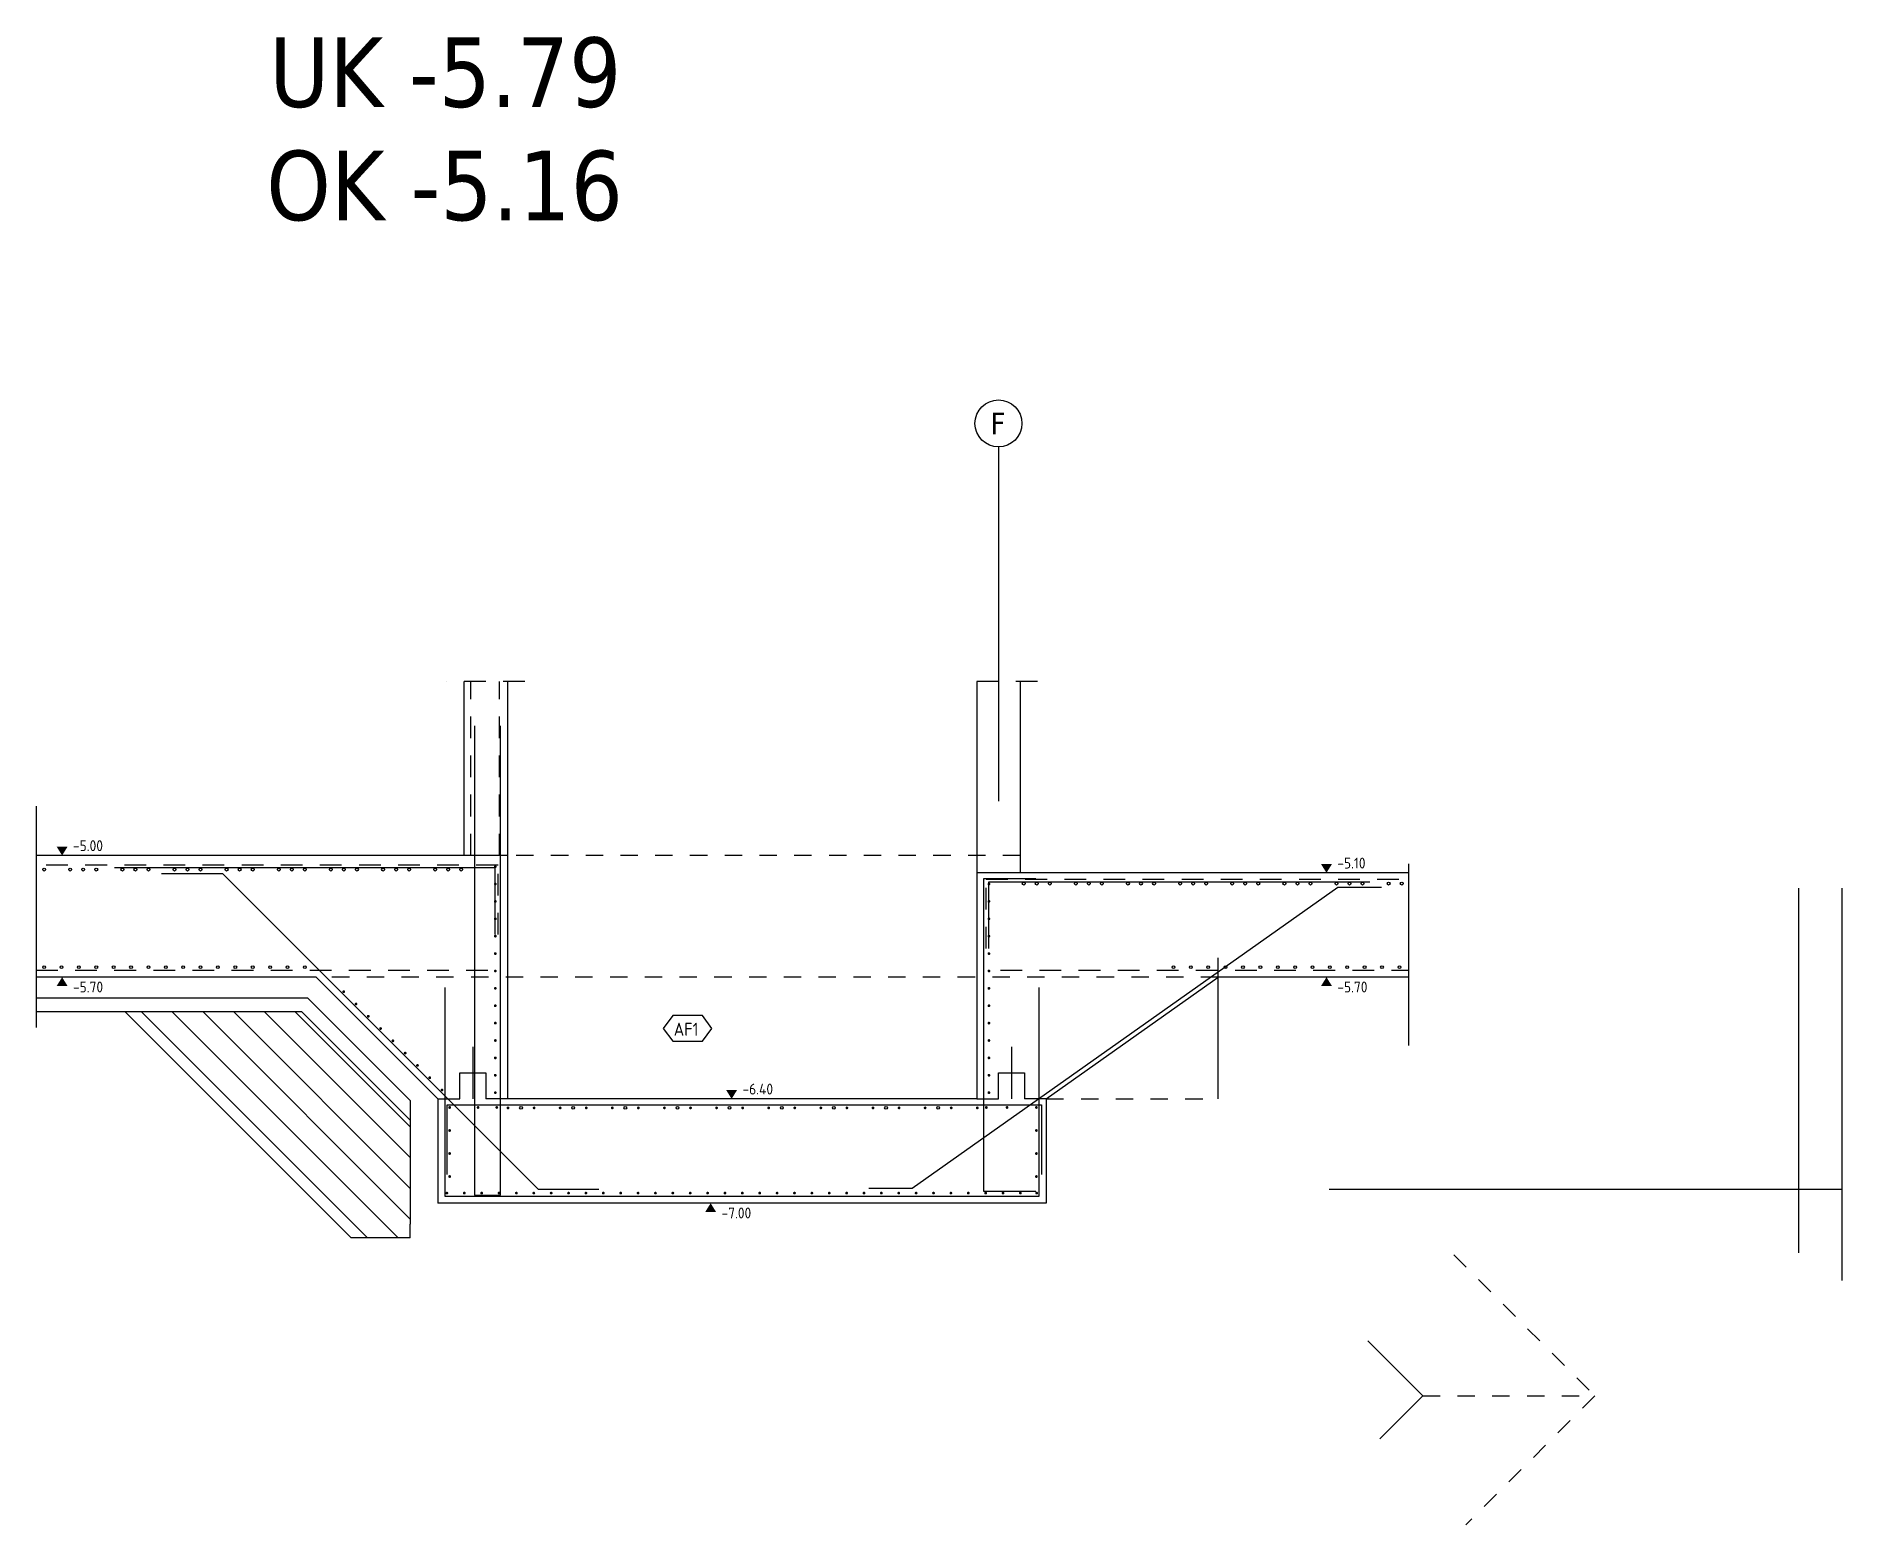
# Model space of a CAD drawing. Extents: x 0 to 42.8, y -1.8 to 41.7.
# Drawn here: x 3.24 to 13.63, y 24.28 to 32.85 of the extents above; entities that cross this region are included whole.
import ezdxf

# ---------------------------------------------------------------- set-up
doc = ezdxf.new("R2010")
doc.units = 0
doc.header["$LTSCALE"] = 0.25
for name, pattern in [('AUSGEZOGEN', [1000.01, 1000, 0.01]), ('DASHED', [0.75, 0.5, -0.25]), ('GESTRICHELT', [0.75, 0.5, -0.25]), ('HIDDEN', [0.375, 0.25, -0.125]), ('VERDECKT', [0.375, 0.25, -0.125])]:
    doc.linetypes.add(name, pattern=pattern)
for name, color, linetype in [('ACHSEN', 7, 'Continuous'), ('AFB', 7, 'Continuous'), ('AFU', 7, 'Continuous'), ('BETON', 7, 'Continuous'), ('HILFE', 7, 'Continuous'), ('koten', 7, 'Continuous'), ('OBJEKT', 7, 'Continuous'), ('RND', 7, 'Continuous'), ('SCHRAFF', 7, 'Continuous'), ('SFP_Achsen', 7, 'Continuous'), ('SFP_Hilfe', 7, 'Continuous'), ('VERDECKT', 7, 'Continuous')]:
    doc.layers.add(name, color=color, linetype=linetype)
doc.layers.add('NOPLOT', color=7, linetype='Continuous', plot=False)
doc.styles.add('helv', font='tahoma.ttf')
doc.styles.add('txt', font='isocp.shx')
doc.linetypes.add('AFU_50K', pattern='A,0.15,["/",Standard,S=0.2,R=0,X=-0.01,Y=-0.1],0.07,["/",Standard,S=0.2,R=0,X=-0.01,Y=-0.1],0.15', length=0.37)

msp = doc.modelspace()

# ---------------------------------------------------------------- texts
at = {"layer": 'AFB', "color": 7, "linetype": 'AUSGEZOGEN', "style": 'txt'}
msp.add_text('AF1', height=0.075, dxfattribs=at).set_placement((6.9052, 27.0979))
at = {"layer": 'NOPLOT', "color": 191, "linetype": 'AUSGEZOGEN', "style": 'helv'}
for s, p in [('UK -5.79', (4.5782, 32.441)), ('OK -5.16', (4.561, 31.7895))]:
    msp.add_text(s, height=0.4, dxfattribs=at).set_placement(p)
at = {"layer": 'SFP_Achsen', "color": 6, "linetype": 'AUSGEZOGEN', "style": 'helv'}
msp.add_text('F', height=0.125, dxfattribs=at).set_placement((8.7287, 30.5573))

# ---------------------------------------------------------------- blocks, each defined once
blk = doc.blocks.new('okrd_u')
at = {"layer": 'koten', "color": 7, "linetype": 'Continuous'}
blk.add_solid([(-0.125, -0.202), (0.125, -0.202), (0, 0)], dxfattribs=at)
at = {"layer": 'koten', "style": 'txt'}
blk.add_attdef('OKRD', (0.25, -0.35), '', height=0.25, dxfattribs=at)
blk = doc.blocks.new('okrd_o')
at = {"layer": 'koten', "color": 7, "linetype": 'Continuous'}
blk.add_solid([(-0.125, 0.202), (0.125, 0.202), (0, 0)], dxfattribs=at)
at = {"layer": 'koten', "style": 'txt'}
blk.add_attdef('OKRD', (0.25, 0.1), '', height=0.25, dxfattribs=at)

# ---------------------------------------------------------------- hatches: boundary and pattern name
at = {"layer": 'SCHRAFF', "linetype": 'AUSGEZOGEN'}
h = msp.add_hatch(dxfattribs=at)
h.set_pattern_fill('ANSI31', color=171, angle=90, style=0, double=1)
h.set_pattern_definition([(135, (-139.21095, 580.58816), (-0.088388348, -0.088388348), [])])
h.paths.add_polyline_path([(5.0488, 25.9351), (5.3888, 25.9351), (5.3888, 26.0151), (5.3888, 26.6123), (4.7659, 27.2351), (3.7488, 27.2351)])

# ---------------------------------------------------------------- linework, layer by layer
at = {"layer": 'ACHSEN', "color": 140, "linetype": 'AUSGEZOGEN'}
msp.add_line((8.774, 30.4851), (8.774, 28.4481), dxfattribs=at)
at = {"layer": 'AFB', "color": 1, "linetype": 'AUSGEZOGEN'}
msp.add_lwpolyline([(6.8996, 27.2142), (6.8454, 27.1402), (6.8996, 27.0663), (7.0704, 27.0663), (7.1246, 27.1402), (7.0704, 27.2142)], close=True, dxfattribs=at)
at = {"layer": 'AFU', "color": 8, "linetype": 'AFU_50K'}
msp.add_line((5.9488, 28.1351), (5.6988, 28.1351), dxfattribs=at)
at = {"layer": 'AFU', "color": 1, "linetype": 'AUSGEZOGEN'}
for p, q in [((5.7488, 27.0351), (5.7488, 26.7351)), ((8.849, 27.0351), (8.849, 26.7351))]:
    msp.add_line(p, q, dxfattribs=at)
at = {"layer": 'AFU', "color": 8, "linetype": 'AUSGEZOGEN'}
for p, q in [((5.6738, 26.7351), (5.6738, 26.8851)), ((5.6738, 26.8851), (5.8238, 26.8851)), ((5.8238, 26.8851), (5.8238, 26.7351)), ((8.774, 26.7351), (8.774, 26.8851)), ((8.774, 26.8851), (8.924, 26.8851)), ((8.924, 26.8851), (8.924, 26.7351)), ((5.5488, 26.7351), (5.6738, 26.7351)), ((5.9488, 26.7351), (5.8238, 26.7351)), ((8.649, 26.7351), (8.774, 26.7351)), ((9.049, 26.7351), (8.924, 26.7351))]:
    msp.add_line(p, q, dxfattribs=at)
at = {"layer": 'BETON', "color": 6, "linetype": 'AUSGEZOGEN'}
for p, q in [((5.6988, 28.1351), (5.6988, 29.1351)), ((5.9488, 29.1351), (5.9488, 26.7351)), ((5.6988, 28.1351), (3.2366, 28.1351)), ((8.649, 28.1351), (8.649, 26.7351)), ((8.649, 28.0351), (8.649, 26.7351)), ((11.1339, 28.0351), (8.649, 28.0351)), ((4.8488, 27.4351), (3.2366, 27.4351)), ((5.5488, 26.7351), (4.8488, 27.4351)), ((9.049, 26.7351), (10.0389, 27.4351)), ((11.1339, 27.4351), (10.0389, 27.4351)), ((5.5488, 26.7351), (5.5488, 26.1351)), ((8.649, 26.7351), (5.9488, 26.7351)), ((9.049, 26.7351), (9.049, 26.1351)), ((9.049, 26.1351), (5.5488, 26.1351)), ((10.8995, 25.3424), (11.2153, 25.0266)), ((11.2153, 25.0266), (10.9684, 24.7797))]:
    msp.add_line(p, q, dxfattribs=at)
at = {"layer": 'HILFE', "color": 102, "linetype": 'AUSGEZOGEN'}
for p, q in [((4.7991, 27.3151), (3.2366, 27.3151)), ((4.7659, 27.2351), (3.2366, 27.2351)), ((3.7488, 27.2351), (5.0488, 25.9351)), ((5.3888, 26.6123), (4.7659, 27.2351)), ((5.3888, 26.7254), (4.7991, 27.3151)), ((5.3888, 26.7254), (5.3888, 26.0151)), ((5.3888, 25.9351), (5.3888, 26.0151)), ((5.3888, 25.9351), (5.0488, 25.9351))]:
    msp.add_line(p, q, dxfattribs=at)
at = {"layer": 'NOPLOT', "color": 191, "linetype": 'AUSGEZOGEN'}
for p, q in [((3.2366, 28.4188), (3.2366, 27.1457)), ((11.1339, 28.087), (11.1339, 27.0423)), ((13.3769, 27.9472), (13.3769, 25.8496)), ((13.6269, 27.9472), (13.6269, 25.6907)), ((10.0389, 26.7351), (10.0389, 27.5465))]:
    msp.add_line(p, q, dxfattribs=at)
at = {"layer": 'NOPLOT', "color": 191, "linetype": 'Continuous'}
for points in [[(5.8785, 27.68), (5.8785, 28.064), (3.6869, 28.064)], [(8.7192, 27.5994), (8.7192, 27.9834), (10.9109, 27.9834)]]:
    msp.add_lwpolyline(points, dxfattribs=at)
at = {"layer": 'OBJEKT', "color": 7, "linetype": 'AUSGEZOGEN'}
for p, q in [((8.649, 29.1351), (8.649, 28.0351)), ((8.899, 29.1351), (8.899, 28.0351))]:
    msp.add_line(p, q, dxfattribs=at)
at = {"layer": 'RND', "color": 7, "linetype": 'GESTRICHELT'}
for points in [[(5.7388, 28.1351), (5.7388, 29.1351)], [(5.9032, 28.1351), (5.9032, 29.1351)], [(5.8945, 27.68), (5.8945, 28.08), (3.2366, 28.08)], [(8.7032, 27.5994), (8.7032, 27.9994), (11.1339, 27.9994)], [(3.2366, 27.4751), (5.8388, 27.4751)], [(8.7853, 27.4751), (11.1339, 27.4751)]]:
    msp.add_lwpolyline(points, dxfattribs=at)
at = {"layer": 'RND', "color": 1, "linetype": 'AUSGEZOGEN'}
for points in [[(5.7588, 28.8809), (5.7588, 26.1809), (5.9088, 26.1809), (5.9088, 28.8809)], [(3.9581, 28.0324), (4.3081, 28.0324), (6.1253, 26.2151), (6.4753, 26.2151)], [(8.0279, 26.2212), (8.2779, 26.2212), (10.7274, 27.9533), (10.9774, 27.9533)], [(8.989, 26.2024), (8.689, 26.2024), (8.689, 28.0024), (8.989, 28.0024)], [(5.5888, 27.3751), (5.5888, 26.1751), (9.009, 26.1751), (9.009, 27.3751)], [(5.6013, 26.3001), (5.6013, 26.7001), (9.0215, 26.7001), (9.0215, 26.3001)], [(10.6774, 26.2151), (10.9274, 26.2151), (13.3769, 26.2151), (13.6269, 26.2151)]]:
    msp.add_lwpolyline(points, dxfattribs=at)
at = {"layer": 'RND', "color": 7, "linetype": 'AUSGEZOGEN', "const_width": 0.008}
for points in [[(5.8828, 28.0709, -1), (5.8748, 28.0709, -1)], [(5.8828, 27.9709, -1), (5.8748, 27.9709, -1)], [(8.715, 27.9709, 1), (8.723, 27.9709, 1)], [(5.8828, 27.8709, -1), (5.8748, 27.8709, -1)], [(8.715, 27.8709, 1), (8.723, 27.8709, 1)], [(5.8828, 27.7709, -1), (5.8748, 27.7709, -1)], [(8.715, 27.7709, 1), (8.723, 27.7709, 1)], [(5.8828, 27.6709, -1), (5.8748, 27.6709, -1)], [(8.715, 27.6709, 1), (8.723, 27.6709, 1)], [(5.8828, 27.5709, -1), (5.8748, 27.5709, -1)], [(8.715, 27.5709, 1), (8.723, 27.5709, 1)], [(5.8828, 27.4709, -1), (5.8748, 27.4709, -1)], [(8.715, 27.4709, 1), (8.723, 27.4709, 1)], [(5.0106, 27.3518, -1), (5.0026, 27.3518, -1)], [(5.8828, 27.3709, -1), (5.8748, 27.3709, -1)], [(8.715, 27.3709, 1), (8.723, 27.3709, 1)], [(5.0813, 27.2811, -1), (5.0733, 27.2811, -1)], [(5.8828, 27.2709, -1), (5.8748, 27.2709, -1)], [(8.715, 27.2709, 1), (8.723, 27.2709, 1)], [(5.152, 27.2104, -1), (5.144, 27.2104, -1)], [(5.2227, 27.1397, -1), (5.2147, 27.1397, -1)], [(5.8828, 27.1709, -1), (5.8748, 27.1709, -1)], [(8.715, 27.1709, 1), (8.723, 27.1709, 1)], [(5.2934, 27.069, -1), (5.2854, 27.069, -1)], [(5.8828, 27.0709, -1), (5.8748, 27.0709, -1)], [(8.715, 27.0709, 1), (8.723, 27.0709, 1)], [(5.3641, 26.9983, -1), (5.3561, 26.9983, -1)], [(5.4349, 26.9276, -1), (5.4269, 26.9276, -1)], [(5.8828, 26.9709, -1), (5.8748, 26.9709, -1)], [(8.715, 26.9709, 1), (8.723, 26.9709, 1)], [(5.5056, 26.8569, -1), (5.4976, 26.8569, -1)], [(5.8828, 26.8709, -1), (5.8748, 26.8709, -1)], [(8.715, 26.8709, 1), (8.723, 26.8709, 1)], [(5.5763, 26.7862, -1), (5.5683, 26.7862, -1)], [(5.8828, 26.7709, -1), (5.8748, 26.7709, -1)], [(8.715, 26.7709, 1), (8.723, 26.7709, 1)], [(5.6123, 26.6857, 1), (5.6203, 26.6857, 1)], [(5.7756, 26.6857, 1), (5.7836, 26.6857, 1)], [(5.8833, 26.6857, 1), (5.8913, 26.6857, 1)], [(5.9479, 26.6833, 1), (5.9559, 26.6833, 1)], [(6.0979, 26.6833, 1), (6.1059, 26.6833, 1)], [(6.2479, 26.6833, 1), (6.2559, 26.6833, 1)], [(6.3979, 26.6833, 1), (6.4059, 26.6833, 1)], [(6.5479, 26.6833, 1), (6.5559, 26.6833, 1)], [(6.6979, 26.6833, 1), (6.7059, 26.6833, 1)], [(6.8479, 26.6833, 1), (6.8559, 26.6833, 1)], [(6.9979, 26.6833, 1), (7.0059, 26.6833, 1)], [(7.1479, 26.6833, 1), (7.1559, 26.6833, 1)], [(7.2979, 26.6833, 1), (7.3059, 26.6833, 1)], [(7.4479, 26.6833, 1), (7.4559, 26.6833, 1)], [(7.5979, 26.6833, 1), (7.6059, 26.6833, 1)], [(7.7479, 26.6833, 1), (7.7559, 26.6833, 1)], [(7.8979, 26.6833, 1), (7.9059, 26.6833, 1)], [(8.0479, 26.6833, 1), (8.0559, 26.6833, 1)], [(8.1979, 26.6833, 1), (8.2059, 26.6833, 1)], [(8.3479, 26.6833, 1), (8.3559, 26.6833, 1)], [(8.4979, 26.6833, 1), (8.5059, 26.6833, 1)], [(8.6479, 26.6833, 1), (8.6559, 26.6833, 1)], [(8.7, 26.6857, 1), (8.708, 26.6857, 1)], [(8.8192, 26.6857, 1), (8.8272, 26.6857, 1)], [(8.9881, 26.6857, 1), (8.9961, 26.6857, 1)], [(5.6123, 26.5533, 1), (5.6203, 26.5533, 1)], [(8.9881, 26.5533, 1), (8.9961, 26.5533, 1)], [(5.6123, 26.4208, 1), (5.6203, 26.4208, 1)], [(8.9881, 26.4208, 1), (8.9961, 26.4208, 1)], [(5.6123, 26.2884, 1), (5.6203, 26.2884, 1)], [(8.9881, 26.2884, 1), (8.9961, 26.2884, 1)], [(5.5962, 26.1931, 1), (5.6042, 26.1931, 1)], [(5.6962, 26.1931, 1), (5.7042, 26.1931, 1)], [(5.7962, 26.1931, 1), (5.8042, 26.1931, 1)], [(5.8962, 26.1931, 1), (5.9042, 26.1931, 1)], [(5.9962, 26.1931, 1), (6.0042, 26.1931, 1)], [(6.0962, 26.1931, 1), (6.1042, 26.1931, 1)], [(6.1962, 26.1931, 1), (6.2042, 26.1931, 1)], [(6.2962, 26.1931, 1), (6.3042, 26.1931, 1)], [(6.3962, 26.1931, 1), (6.4042, 26.1931, 1)], [(6.4962, 26.1931, 1), (6.5042, 26.1931, 1)], [(6.5962, 26.1931, 1), (6.6042, 26.1931, 1)], [(6.6962, 26.1931, 1), (6.7042, 26.1931, 1)], [(6.7962, 26.1931, 1), (6.8042, 26.1931, 1)], [(6.8962, 26.1931, 1), (6.9042, 26.1931, 1)], [(6.9962, 26.1931, 1), (7.0042, 26.1931, 1)], [(7.0962, 26.1931, 1), (7.1042, 26.1931, 1)], [(7.1962, 26.1931, 1), (7.2042, 26.1931, 1)], [(7.2962, 26.1931, 1), (7.3042, 26.1931, 1)], [(7.3962, 26.1931, 1), (7.4042, 26.1931, 1)], [(7.4962, 26.1931, 1), (7.5042, 26.1931, 1)], [(7.5962, 26.1931, 1), (7.6042, 26.1931, 1)], [(7.6962, 26.1931, 1), (7.7042, 26.1931, 1)], [(7.7962, 26.1931, 1), (7.8042, 26.1931, 1)], [(7.8962, 26.1931, 1), (7.9042, 26.1931, 1)], [(7.9962, 26.1931, 1), (8.0042, 26.1931, 1)], [(8.0962, 26.1931, 1), (8.1042, 26.1931, 1)], [(8.1962, 26.1931, 1), (8.2042, 26.1931, 1)], [(8.2962, 26.1931, 1), (8.3042, 26.1931, 1)], [(8.3962, 26.1931, 1), (8.4042, 26.1931, 1)], [(8.4962, 26.1931, 1), (8.5042, 26.1931, 1)], [(8.5962, 26.1931, 1), (8.6042, 26.1931, 1)], [(8.6962, 26.1931, 1), (8.7042, 26.1931, 1)], [(8.7962, 26.1931, 1), (8.8042, 26.1931, 1)], [(8.8962, 26.1931, 1), (8.9042, 26.1931, 1)], [(8.9898, 26.1931, 1), (8.9978, 26.1931, 1)]]:
    msp.add_lwpolyline(points, format="xyb", close=True, dxfattribs=at)
at = {"layer": 'RND', "color": 7, "linetype": 'AUSGEZOGEN'}
for centre in [(3.2828, 28.0538), (3.4328, 28.0538), (3.5828, 28.0538), (3.7328, 28.0538), (3.8828, 28.0538), (4.0328, 28.0538), (4.1828, 28.0538), (4.3328, 28.0538), (4.4828, 28.0538), (4.6328, 28.0538), (4.7828, 28.0538), (4.9328, 28.0538), (5.0828, 28.0538), (5.2328, 28.0538), (5.3828, 28.0538), (5.5328, 28.0538), (5.6828, 28.0538), (8.919, 27.9733), (9.069, 27.9733), (9.219, 27.9733), (9.369, 27.9733), (9.519, 27.9733), (9.669, 27.9733), (9.819, 27.9733), (9.969, 27.9733), (10.119, 27.9733), (10.269, 27.9733), (10.419, 27.9733), (10.569, 27.9733), (10.719, 27.9733), (10.869, 27.9733), (11.019, 27.9733), (3.2828, 27.4927), (3.3828, 27.4927), (3.4828, 27.4927), (3.5828, 27.4927), (3.6828, 27.4927), (3.7828, 27.4927), (3.8828, 27.4927), (3.9828, 27.4927), (4.0828, 27.4927), (4.1828, 27.4927), (4.2828, 27.4927), (4.3828, 27.4927), (4.4828, 27.4927), (4.5828, 27.4927), (4.6828, 27.4927), (4.7828, 27.4927), (9.7808, 27.4927), (9.8808, 27.4927), (9.9808, 27.4927), (10.0808, 27.4927), (10.1808, 27.4927), (10.2808, 27.4927), (10.3808, 27.4927), (10.4808, 27.4927), (10.5808, 27.4927), (10.6808, 27.4927), (10.7808, 27.4927), (10.8808, 27.4927), (10.9808, 27.4927), (11.0808, 27.4927), (6.0269, 26.6833), (6.3269, 26.6833), (6.6269, 26.6833), (6.9269, 26.6833), (7.2269, 26.6833), (7.5269, 26.6833), (7.8269, 26.6833), (8.1269, 26.6833), (8.4269, 26.6833)]:
    msp.add_circle(centre, 0.008, dxfattribs=at)
at = {"layer": 'RND', "color": 102, "linetype": 'AUSGEZOGEN'}
for centre in [(3.5078, 28.0538), (3.8078, 28.0538), (4.1078, 28.0538), (4.4078, 28.0538), (4.7078, 28.0538), (5.0078, 28.0538), (5.3078, 28.0538), (5.6078, 28.0538), (8.994, 27.9733), (9.294, 27.9733), (9.594, 27.9733), (9.894, 27.9733), (10.194, 27.9733), (10.494, 27.9733), (10.794, 27.9733), (11.094, 27.9733)]:
    msp.add_circle(centre, 0.008, dxfattribs=at)
at = {"layer": 'SFP_Achsen', "color": 7, "linetype": 'AUSGEZOGEN'}
msp.add_circle((8.774, 30.6204), 0.1352, dxfattribs=at)
at = {"layer": 'SFP_Hilfe', "color": 102, "linetype": 'DASHED'}
for p, q in [((6.0488, 29.1351), (5.5988, 29.1351)), ((8.9988, 29.1351), (8.549, 29.1351))]:
    msp.add_line(p, q, dxfattribs=at)
at = {"layer": 'VERDECKT', "color": 7, "linetype": 'HIDDEN'}
for p, q in [((8.899, 28.1351), (5.9488, 28.1351)), ((10.0389, 27.4351), (4.8488, 27.4351)), ((11.3944, 25.8374), (12.2052, 25.0266)), ((12.2052, 25.0266), (11.4633, 24.2847))]:
    msp.add_line(p, q, dxfattribs=at)
at = {"layer": 'VERDECKT', "color": 7, "linetype": 'VERDECKT'}
for p, q in [((9.049, 26.7351), (10.0389, 26.7351)), ((11.2153, 25.0266), (12.2052, 25.0266))]:
    msp.add_line(p, q, dxfattribs=at)

# ---------------------------------------------------------------- block references
at = {"layer": 'koten', "color": 8, "linetype": 'AUSGEZOGEN', "xscale": 0.25, "yscale": 0.25, "zscale": 0.25}
for name, p, values in [('okrd_o', (3.3862, 28.1351), {'OKRD': '-5.00'}), ('okrd_u', (3.3862, 27.4351), {'OKRD': '-5.70'})]:
    msp.add_blockref(name, p, dxfattribs=at).add_auto_attribs(values)
at = {"layer": 'koten', "color": 7, "linetype": 'AUSGEZOGEN', "xscale": 0.25, "yscale": 0.25, "zscale": 0.25}
msp.add_blockref('okrd_o', (10.6613, 28.0351), dxfattribs=at).add_auto_attribs({'OKRD': '-5.10'})
at = {"layer": 'koten', "color": 6, "linetype": 'AUSGEZOGEN', "xscale": 0.25, "yscale": 0.25, "zscale": 0.25}
for name, p, values in [('okrd_u', (10.6613, 27.4351), {'OKRD': '-5.70'}), ('okrd_o', (7.2385, 26.7351), {'OKRD': '-6.40'}), ('okrd_u', (7.1178, 26.1351), {'OKRD': '-7.00'})]:
    msp.add_blockref(name, p, dxfattribs=at).add_auto_attribs(values)

msp.set_redraw_order([(e.dxf.handle, doc.entitydb.next_handle()) for e in msp.query("TEXT MTEXT ATTDEF DIMENSION ARC_DIMENSION")])  # texts and dimensions are drawn at this point

doc.saveas('drawing.dxf')
